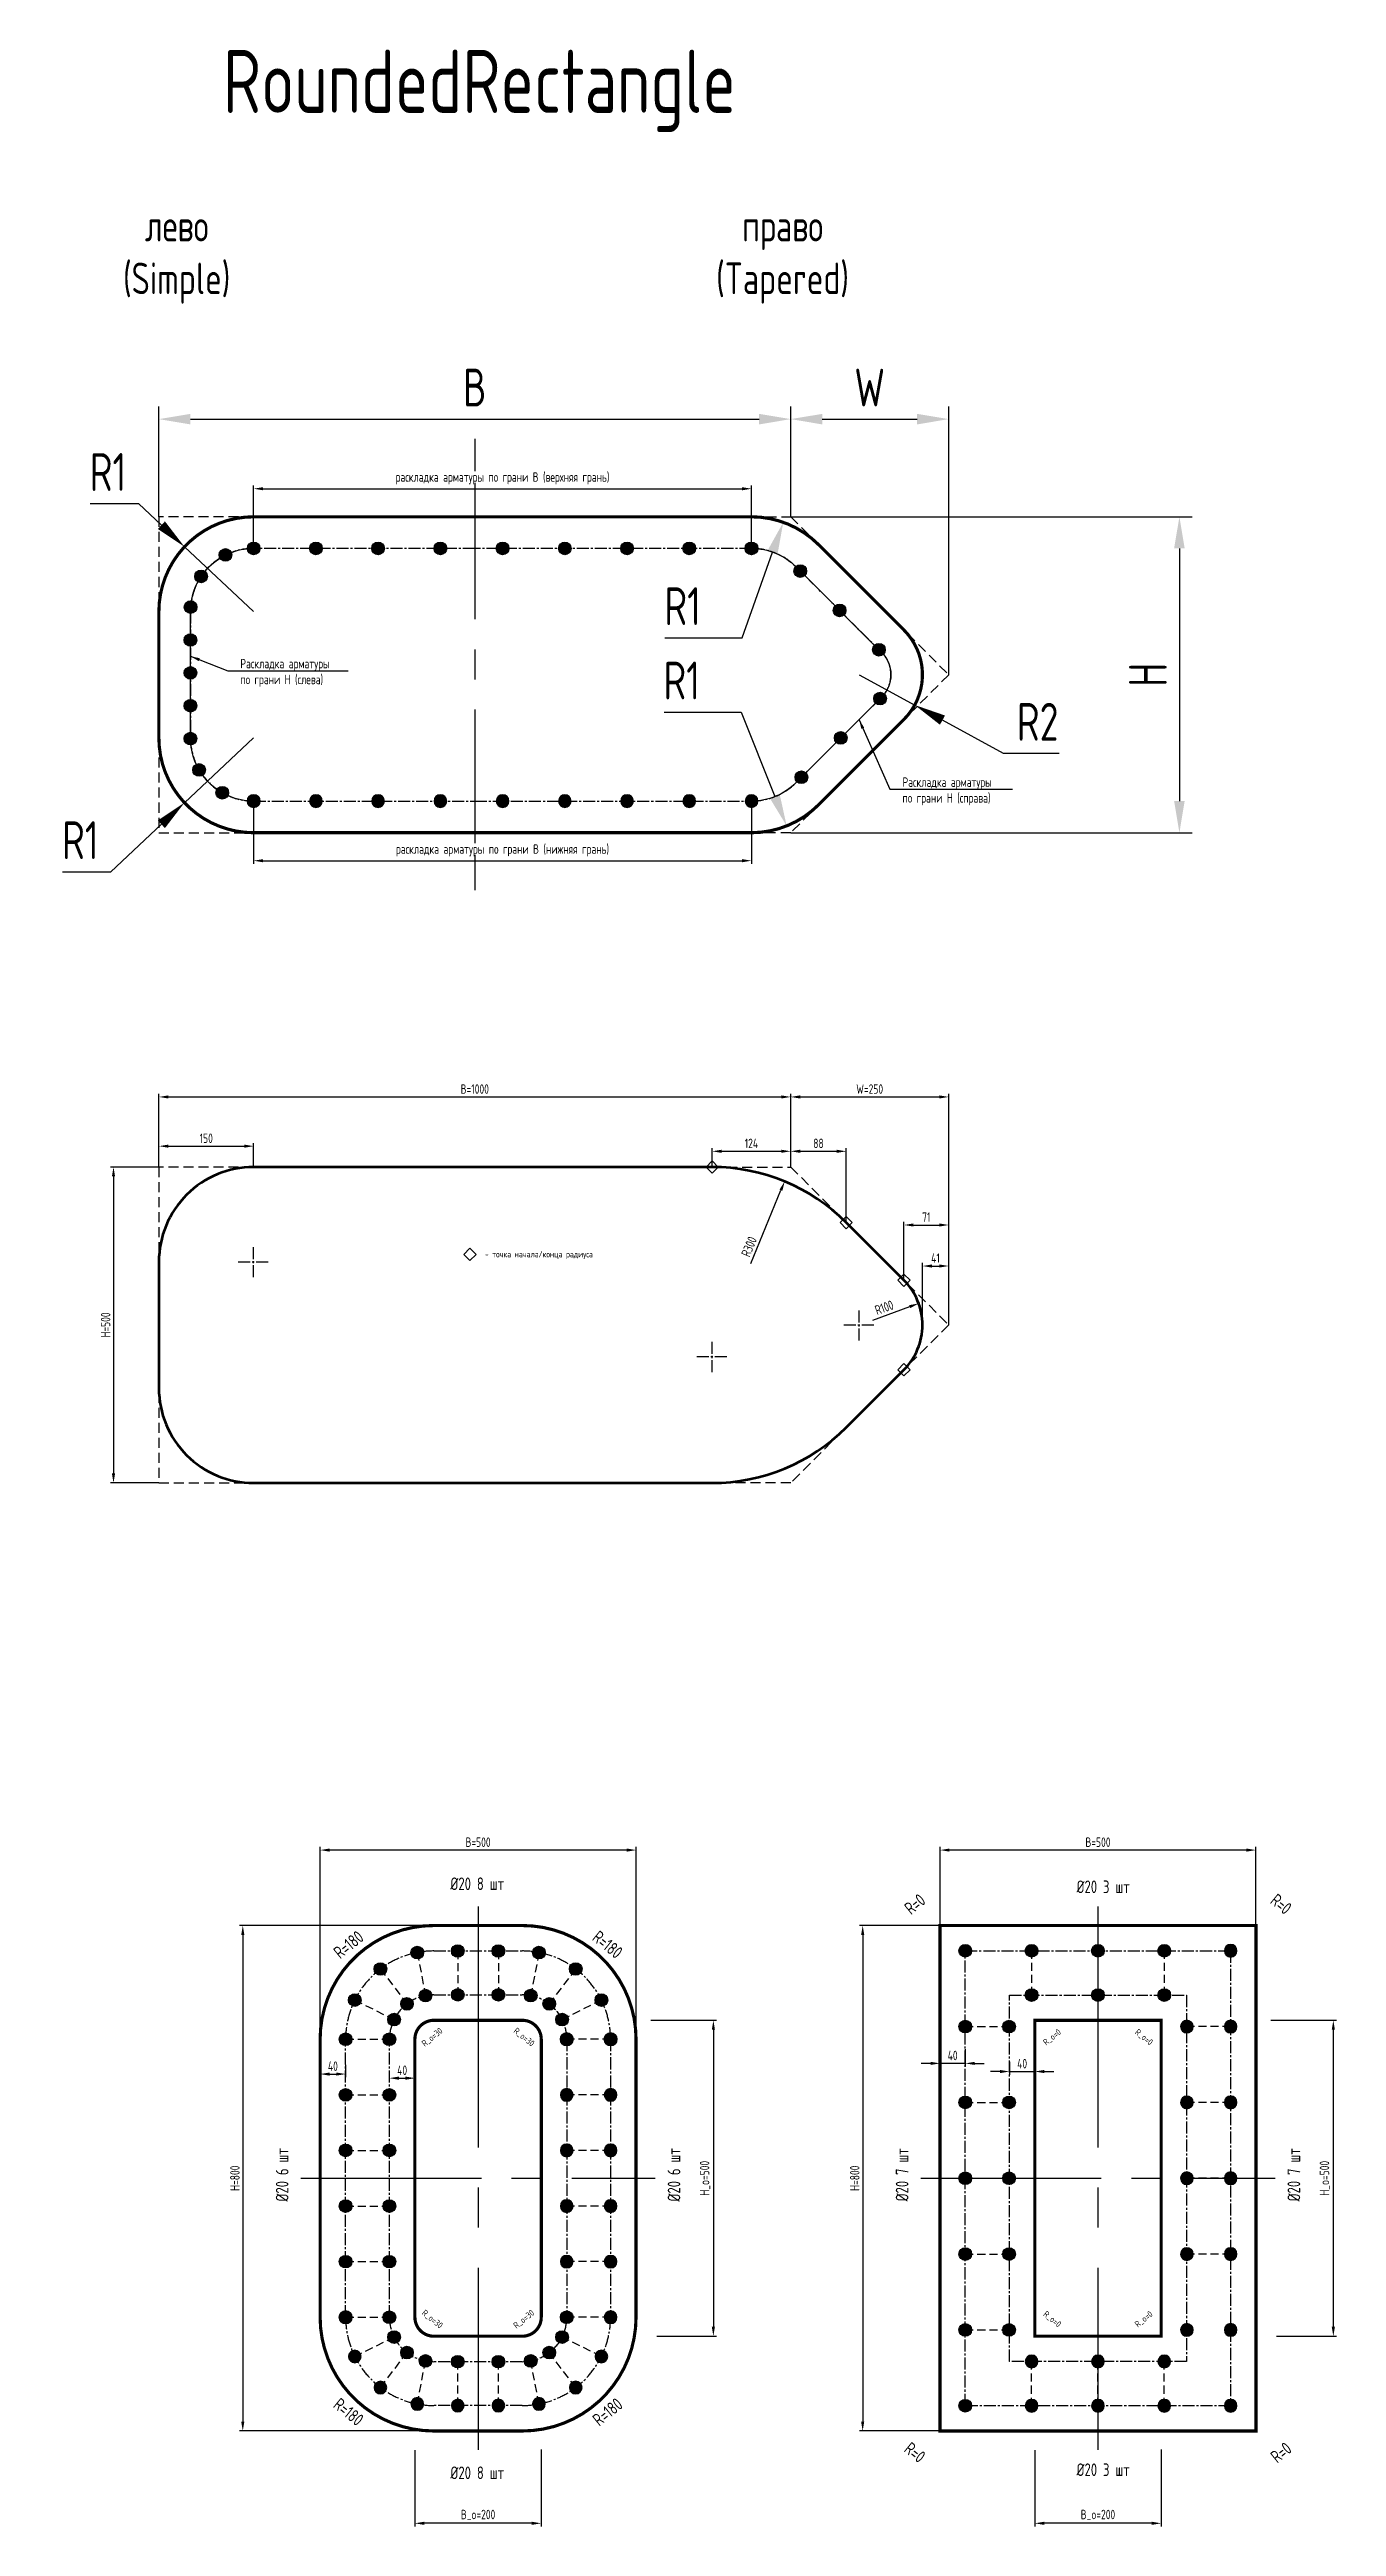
# Model space of a CAD drawing. Header units: millimetres. Extents: x -7983 to -1347, y -8072 to 1092.
# Drawn here: x -4617 to -2580, y -4919 to -998 of the extents above; entities that cross this region are included whole.
import ezdxf

# ---------------------------------------------------------------- set-up
doc = ezdxf.new("R2010")
doc.units = ezdxf.units.MM
doc.header["$PDMODE"] = 1
doc.header["$PDSIZE"] = 100
for name, pattern in [('CENTER2', [28.575, 19.05, -3.175, 3.175, -3.175]), ('HIDDEN', [9.525, 6.35, -3.175]), ('HIDDEN2', [4.7625, 3.175, -1.5875])]:
    doc.linetypes.add(name, pattern=pattern)
doc.layers.add('CONTUR', color=40, linetype='Continuous', lineweight=60)
for name, color, linetype in [('HATCH', 8, 'Continuous'), ('HIDDEN', 6, 'HIDDEN2'), ('OSI', 3, 'CENTER2'), ('SIZE', 142, 'Continuous')]:
    doc.layers.add(name, color=color, linetype=linetype)
doc.layers.add('NOTES', color=1, linetype='Continuous', plot=False)
doc.styles.add('RS', font='romans.shx', dxfattribs={"width": 0.7})
doc.dimstyles.new('LIN20', dxfattribs={"dimscale": 20, "dimtxt": 3, "dimasz": 2.5, "dimexe": 1, "dimexo": 0, "dimgap": 1, "dimtad": 1, "dimdec": 0, "dimrnd": 1, "dimzin": 9, "dimdsep": 46, "dimtxsty": 'RS', "dimcen": 2.5, "dimdle": 1, "dimclrd": 256, "dimclre": 256, "dimclrt": 7, "dimadec": 0, "dimazin": 2, "dimtfac": 0.7, "dimtdec": 0, "dimtmove": 0, "dimatfit": 3, "dimfxl": 1, "dimtolj": 1, "dimtzin": 12, "dimlwd": -1, "dimlwe": -1, "dimarcsym": 0})
doc.dimstyles.new('LIN20$4', dxfattribs={"dimscale": 20, "dimtxt": 3, "dimasz": 2.5, "dimexe": 1, "dimexo": 0, "dimgap": 1, "dimtad": 1, "dimtoh": 1, "dimdec": 0, "dimrnd": 1, "dimzin": 9, "dimdsep": 46, "dimtxsty": 'RS', "dimcen": 2.5, "dimdle": 1, "dimclrd": 256, "dimclre": 256, "dimclrt": 7, "dimadec": 0, "dimazin": 2, "dimtfac": 0.7, "dimtdec": 0, "dimtmove": 0, "dimatfit": 3, "dimfxl": 1, "dimtolj": 1, "dimtzin": 12, "dimlwd": -1, "dimlwe": -1, "dimarcsym": 0})
doc.dimstyles.new('LIN_5', dxfattribs={"dimscale": 5, "dimtxt": 3, "dimasz": 3, "dimexe": 1, "dimexo": 0, "dimgap": 1, "dimtad": 1, "dimdec": 0, "dimrnd": 1, "dimdsep": 46, "dimtxsty": 'RS', "dimcen": 1, "dimdle": 0.5, "dimclrd": 256, "dimclre": 256, "dimclrt": 7, "dimadec": 0, "dimazin": 2, "dimtfac": 2.5, "dimtdec": 0, "dimtmove": 0, "dimatfit": 3, "dimfxl": 1, "dimtolj": 1, "dimlwd": -1, "dimlwe": -1, "dimarcsym": 0})

msp = doc.modelspace()

# ---------------------------------------------------------------- texts
at = {"layer": 'SIZE', "color": 7, "insert": (-3936.4, -1063.7), "char_height": 100, "attachment_point": 5, "style": 'RS'}
msp.add_mtext('\\A1;RoundedRectangle', dxfattribs=at)
at = {"layer": 'SIZE', "color": 7, "style": 'RS'}
for s, insert, char_height, width, attachment_point in [('\\A1;лево\\P(Simple)', (-4415.6, -1326.3), 50, 692.944, 5), ('\\A1;право\\P(Tapered)', (-3456.7, -1326.3), 50, 1009.517, 5), ('Раскладка арматуры \\Pпо грани H (слева)', (-4314.9, -2006.8), 15, 276.5, 7), ('Раскладка арматуры \\Pпо грани H (справа)', (-3266.9, -2194.3), 15, 276.5, 7), ('\\A1;- точка начала/конца радиуса', (-3842.3, -2906.3), 10, 1009.517, 5)]:
    msp.add_mtext(s, dxfattribs=dict(at, insert=insert, char_height=char_height, width=width, attachment_point=attachment_point))
at = {"layer": 'SIZE', "color": 6, "char_height": 20, "attachment_point": 5, "style": 'RS'}
for s, insert in [('\\A1;%%C20 8 шт', (-3939.9, -3901.3)), ('\\A1;%%C20 3 шт', (-2949.3, -3906.1)), ('\\A1;%%C20 3 шт', (-2949.3, -4828.7)), ('\\A1;%%C20 8 шт', (-3939.9, -4833.6))]:
    msp.add_mtext(s, dxfattribs=dict(at, insert=insert))
at = {"layer": 'SIZE', "color": 7, "attachment_point": 5, "style": 'RS'}
for s, insert, char_height, rotation in [('\\A1;R=0', (-3247.2, -3933.5), 20, 39.033), ('\\A1;R=0', (-2667.7, -3933.5), 20, 320.967), ('\\A1;R=180', (-4143.6, -3997.6), 20, 39.033), ('\\A1;R=180', (-3733.6, -3997.6), 20, 320.967), ('\\A1;R_o=30', (-4011.1, -4144.3), 10, 39.033), ('\\A1;R_o=30', (-3866, -4144.3), 10, 320.967), ('\\A1;R_o=0', (-3030, -4144.3), 10, 39.033), ('\\A1;R_o=0', (-2884.9, -4144.3), 10, 320.967), ('\\A1;R_o=30', (-4011.1, -4590.6), 10, 320.967), ('\\A1;R_o=30', (-3866, -4590.6), 10, 39.033), ('\\A1;R_o=0', (-3030, -4590.6), 10, 320.967), ('\\A1;R_o=0', (-2884.9, -4590.6), 10, 39.033), ('\\A1;R=180', (-4143.6, -4737.2), 20, 320.967), ('\\A1;R=180', (-3733.6, -4737.2), 20, 39.033), ('\\A1;R=0', (-3247.2, -4801.4), 20, 320.967), ('\\A1;R=0', (-2667.7, -4801.4), 20, 39.033)]:
    msp.add_mtext(s, dxfattribs=dict(at, insert=insert, char_height=char_height, rotation=rotation))
at = {"layer": 'SIZE', "color": 6, "char_height": 20, "attachment_point": 5, "rotation": 90, "style": 'RS'}
for s, insert in [('\\A1;%%C20 6 шт', (-4248.7, -4362)), ('\\A1;%%C20 6 шт', (-3628.5, -4362)), ('\\A1;%%C20 7 шт', (-3267.5, -4362)), ('\\A1;%%C20 7 шт', (-2647.4, -4362))]:
    msp.add_mtext(s, dxfattribs=dict(at, insert=insert))

# ---------------------------------------------------------------- blocks, each defined once
blk = doc.blocks.new('*D175')
at = {"layer": 'Defpoints', "color": 0, "transparency": 16777216}
for p in [(-3193.8, -1583.2), (-3443.8, -1737.8), (-3193.8, -1987.8)]:
    blk.add_point(p, dxfattribs=at)
at = {"layer": 'SIZE', "transparency": 16777216}
for p, q in [((-3443.8, -1737.8), (-3443.8, -1563.2)), ((-3193.8, -1987.8), (-3193.8, -1563.2)), ((-3393.8, -1583.2), (-3243.8, -1583.2))]:
    blk.add_line(p, q, dxfattribs=at)
for points in [[(-3393.8, -1574.9), (-3393.8, -1591.6), (-3443.8, -1583.2)], [(-3243.8, -1574.9), (-3243.8, -1591.6), (-3193.8, -1583.2)]]:
    blk.add_solid(points, dxfattribs=at)
at = {"layer": 'SIZE', "color": 7, "transparency": 16777216, "insert": (-3318.8, -1533.2), "char_height": 60, "attachment_point": 5, "style": 'RS'}
blk.add_mtext('\\A1;W', dxfattribs=at)
blk = doc.blocks.new('*D177')
at = {"layer": 'Defpoints', "color": 0, "transparency": 16777216}
for p in [(-3443.8, -1737.8), (-3443.8, -2237.8), (-2828.6, -2237.8)]:
    blk.add_point(p, dxfattribs=at)
at = {"layer": 'SIZE', "transparency": 16777216}
for p, q in [((-3443.8, -1737.8), (-2808.6, -1737.8)), ((-2828.6, -1787.8), (-2828.6, -2187.8)), ((-3443.8, -2237.8), (-2808.6, -2237.8))]:
    blk.add_line(p, q, dxfattribs=at)
for points in [[(-2837, -1787.8), (-2820.3, -1787.8), (-2828.6, -1737.8)], [(-2837, -2187.8), (-2820.3, -2187.8), (-2828.6, -2237.8)]]:
    blk.add_solid(points, dxfattribs=at)
at = {"layer": 'SIZE', "color": 7, "transparency": 16777216, "insert": (-2878.6, -1987.8), "char_height": 60, "attachment_point": 5, "rotation": 90, "style": 'RS'}
blk.add_mtext('\\A1;H', dxfattribs=at)
blk = doc.blocks.new('*D176')
at = {"layer": 'Defpoints', "color": 0, "transparency": 16777216}
for p in [(-3443.8, -1583.2), (-4443.8, -1737.8), (-3443.8, -1737.8)]:
    blk.add_point(p, dxfattribs=at)
at = {"layer": 'SIZE', "transparency": 16777216}
for p, q in [((-4443.8, -1737.8), (-4443.8, -1563.2)), ((-3443.8, -1737.8), (-3443.8, -1563.2)), ((-4393.8, -1583.2), (-3493.8, -1583.2))]:
    blk.add_line(p, q, dxfattribs=at)
for points in [[(-4393.8, -1574.9), (-4393.8, -1591.6), (-4443.8, -1583.2)], [(-3493.8, -1574.9), (-3493.8, -1591.6), (-3443.8, -1583.2)]]:
    blk.add_solid(points, dxfattribs=at)
at = {"layer": 'SIZE', "color": 7, "transparency": 16777216, "insert": (-3943.8, -1533.2), "char_height": 60, "attachment_point": 5, "style": 'RS'}
blk.add_mtext('\\A1;B', dxfattribs=at)
blk = doc.blocks.new('*D178')
at = {"layer": 'Defpoints', "color": 0, "transparency": 16777216}
for p in [(-3455.6, -1746.5), (-3506, -1887.8)]:
    blk.add_point(p, dxfattribs=at)
at = {"layer": 'SIZE', "transparency": 16777216}
for p, q in [((-3520.8, -1929.2), (-3472.4, -1793.6)), ((-3642.8, -1929.2), (-3520.8, -1929.2))]:
    blk.add_line(p, q, dxfattribs=at)
blk.add_arc((-3506, -1887.8), 150, 62.7297, 90, dxfattribs=at)
blk.add_solid([(-3480.2, -1790.8), (-3464.5, -1796.4), (-3455.6, -1746.5)], dxfattribs=at)
at = {"layer": 'SIZE', "color": 7, "transparency": 16777216, "insert": (-3614.8, -1879.2), "char_height": 60, "attachment_point": 5, "style": 'RS'}
blk.add_mtext('\\A1;R1', dxfattribs=at)
blk = doc.blocks.new('*D179')
at = {"layer": 'Defpoints', "color": 0, "transparency": 16777216}
for p in [(-4403.3, -1785.2), (-4293.8, -1887.8)]:
    blk.add_point(p, dxfattribs=at)
at = {"layer": 'SIZE', "transparency": 16777216}
for p, q in [((-4552.3, -1716.9), (-4476.3, -1716.9)), ((-4476.3, -1716.9), (-4439.8, -1751.1)), ((-4293.8, -1887.8), (-4403.3, -1785.2))]:
    blk.add_line(p, q, dxfattribs=at)
blk.add_solid([(-4434.2, -1745), (-4445.5, -1757.1), (-4403.3, -1785.2)], dxfattribs=at)
at = {"layer": 'SIZE', "color": 7, "transparency": 16777216, "insert": (-4524.3, -1666.9), "char_height": 60, "attachment_point": 5, "style": 'RS'}
blk.add_mtext('\\A1;R1', dxfattribs=at)
blk = doc.blocks.new('*D180')
at = {"layer": 'Defpoints', "color": 0, "transparency": 16777216}
for p in [(-4293.8, -2087.8), (-4403.3, -2190.3)]:
    blk.add_point(p, dxfattribs=at)
at = {"layer": 'SIZE', "transparency": 16777216}
for p, q in [((-4293.8, -2087.8), (-4403.3, -2190.3)), ((-4520.1, -2299.6), (-4439.8, -2224.4)), ((-4596.1, -2299.6), (-4520.1, -2299.6))]:
    blk.add_line(p, q, dxfattribs=at)
blk.add_arc((-4293.8, -2087.8), 150, 180, 230.7519, dxfattribs=at)
blk.add_solid([(-4445.5, -2218.4), (-4434.2, -2230.5), (-4403.3, -2190.3)], dxfattribs=at)
at = {"layer": 'SIZE', "color": 7, "transparency": 16777216, "insert": (-4568.1, -2249.6), "char_height": 60, "attachment_point": 5, "style": 'RS'}
blk.add_mtext('\\A1;R1', dxfattribs=at)
blk = doc.blocks.new('*D181')
at = {"layer": 'Defpoints', "color": 0, "transparency": 16777216}
for p in [(-3506, -2087.8), (-3450.2, -2227)]:
    blk.add_point(p, dxfattribs=at)
at = {"layer": 'SIZE', "transparency": 16777216}
for p, q in [((-3644.3, -2046.9), (-3522.3, -2046.9)), ((-3522.3, -2046.9), (-3468.8, -2180.6))]:
    blk.add_line(p, q, dxfattribs=at)
blk.add_solid([(-3461.1, -2177.5), (-3476.5, -2183.7), (-3450.2, -2227)], dxfattribs=at)
at = {"layer": 'SIZE', "color": 7, "transparency": 16777216, "insert": (-3616.3, -1996.9), "char_height": 60, "attachment_point": 5, "style": 'RS'}
blk.add_mtext('\\A1;R1', dxfattribs=at)
blk = doc.blocks.new('*D182')
at = {"layer": 'Defpoints', "color": 0, "transparency": 16777216}
for p in [(-3335.3, -1987.8), (-3247.5, -2035.7)]:
    blk.add_point(p, dxfattribs=at)
at = {"layer": 'SIZE', "transparency": 16777216}
for p, q in [((-3335.3, -1987.8), (-3247.5, -2035.7)), ((-3107, -2112.3), (-3203.6, -2059.6)), ((-3019, -2112.3), (-3107, -2112.3))]:
    blk.add_line(p, q, dxfattribs=at)
blk.add_solid([(-3199.6, -2052.3), (-3207.6, -2066.9), (-3247.5, -2035.7)], dxfattribs=at)
at = {"layer": 'SIZE', "color": 7, "transparency": 16777216, "insert": (-3053, -2062.3), "char_height": 60, "attachment_point": 5, "style": 'RS'}
blk.add_mtext('\\A1;R2', dxfattribs=at)
blk = doc.blocks.new('*U183')
at = {"layer": 'HATCH'}
h = blk.add_hatch(color=256, dxfattribs=at)
h.dxf.hatch_style = 1
edge = h.paths.add_edge_path()
edge.add_arc((0, 0), 10, 0, 360)
at = {"layer": 'SIZE'}
blk.add_circle((0, 0), 10, dxfattribs=at)
blk = doc.blocks.new('*U184')
at = {"layer": 'SIZE', "color": 0, "linetype": 'ByBlock', "lineweight": -2, "transparency": 16777216}
for p in [(0, 0), (98.5, 0), (197, 0), (295.5, 0), (394, 0), (492.5, 0), (591, 0), (689.5, 0), (788, 0)]:
    blk.add_blockref('*U183', p, dxfattribs=at)
blk = doc.blocks.new('*U185')
at = {"layer": 'HATCH'}
h = blk.add_hatch(color=256, dxfattribs=at)
h.dxf.hatch_style = 1
edge = h.paths.add_edge_path()
edge.add_arc((0, 0), 10, 0, 360)
at = {"layer": 'SIZE'}
blk.add_circle((0, 0), 10, dxfattribs=at)
blk = doc.blocks.new('*U186')
at = {"layer": 'SIZE', "color": 0, "linetype": 'ByBlock', "lineweight": -2, "transparency": 16777216}
for p, rotation in [((-4338.4, -1798.2), 26.4473109049402), ((-4377, -1832.2), 56.24111625174305), ((-4393.6, -1880.8), 86.03492159854584), ((-4393.8, -1932.8), 90.00000000000064), ((-4393.8, -1984.8), 90.00000000000064), ((-4393.8, -2036.8), 90.00000000000064), ((-4393.8, -2088.8), 90.61858395959159), ((-4380.1, -2138.4), 120.4123893063944), ((-4343.5, -2174.5), 150.2061946531972), ((-4293.8, -2187.8), 180)]:
    blk.add_blockref('*U185', p, dxfattribs=dict(at, rotation=rotation))
blk = doc.blocks.new('*U187')
at = {"layer": 'HATCH'}
h = blk.add_hatch(color=256, dxfattribs=at)
h.dxf.hatch_style = 1
edge = h.paths.add_edge_path()
edge.add_arc((0, 0), 10, 0, 360)
at = {"layer": 'SIZE'}
blk.add_circle((0, 0), 10, dxfattribs=at)
blk = doc.blocks.new('*U188')
at = {"layer": 'SIZE', "color": 0, "linetype": 'ByBlock', "lineweight": -2, "transparency": 16777216}
for p in [(0, 0), (98.5, 0), (197, 0), (295.5, 0), (394, 0), (492.5, 0), (591, 0), (689.5, 0), (788, 0)]:
    blk.add_blockref('*U187', p, dxfattribs=at)
blk = doc.blocks.new('*U189')
at = {"layer": 'HATCH'}
h = blk.add_hatch(color=256, dxfattribs=at)
h.dxf.hatch_style = 1
edge = h.paths.add_edge_path()
edge.add_arc((0, 0), 10, 0, 360)
at = {"layer": 'SIZE'}
blk.add_circle((0, 0), 10, dxfattribs=at)
blk = doc.blocks.new('*U190')
at = {"layer": 'SIZE', "color": 0, "linetype": 'ByBlock', "lineweight": -2, "transparency": 16777216}
blk.add_blockref('*U189', (-3506, -1787.8), dxfattribs=at)
for p, rotation in [((-3428.6, -1823.7), 315.0000000000001), ((-3366.4, -1886), 315.0000000000001), ((-3304.1, -1948.2), 315.0000000000001), ((-3302.4, -2025.6), 225.0000000000001), ((-3364.6, -2087.8), 225.0000000000001), ((-3426.8, -2150), 225.0000000000001)]:
    blk.add_blockref('*U189', p, dxfattribs=dict(at, rotation=rotation))
blk = doc.blocks.new('*D191')
at = {"layer": 'Defpoints', "color": 0, "transparency": 16777216}
for p in [(-3506, -1693.4), (-4293.8, -1787.8), (-3506, -1787.8)]:
    blk.add_point(p, dxfattribs=at)
at = {"layer": 'SIZE', "transparency": 16777216}
for p, q in [((-4293.8, -1787.8), (-4293.8, -1688.4)), ((-4278.8, -1693.4), (-3521, -1693.4)), ((-3506, -1787.8), (-3506, -1688.4))]:
    blk.add_line(p, q, dxfattribs=at)
for points in [[(-4278.8, -1690.9), (-4278.8, -1695.9), (-4293.8, -1693.4)], [(-3521, -1690.9), (-3521, -1695.9), (-3506, -1693.4)]]:
    blk.add_solid(points, dxfattribs=at)
at = {"layer": 'SIZE', "color": 7, "transparency": 16777216, "insert": (-3899.9, -1676.9), "char_height": 15, "width": 487.871, "attachment_point": 5, "style": 'RS', "bg_fill": 3, "box_fill_scale": 1.1, "bg_fill_color": 256, "bg_fill_true_color": 13158600, "bg_fill_transparency": 0}
blk.add_mtext('\\A1;раскладка арматуры по грани B (верхняя грань)', dxfattribs=at)
blk = doc.blocks.new('*D192')
at = {"layer": 'Defpoints', "color": 0, "transparency": 16777216}
for p in [(-4293.8, -2187.8), (-3506, -2187.8), (-3506, -2282.1)]:
    blk.add_point(p, dxfattribs=at)
at = {"layer": 'SIZE', "transparency": 16777216}
for p, q in [((-4293.8, -2187.8), (-4293.8, -2287.1)), ((-3506, -2187.8), (-3506, -2287.1)), ((-4278.8, -2282.1), (-3521, -2282.1))]:
    blk.add_line(p, q, dxfattribs=at)
for points in [[(-4278.8, -2279.6), (-4278.8, -2284.6), (-4293.8, -2282.1)], [(-3521, -2279.6), (-3521, -2284.6), (-3506, -2282.1)]]:
    blk.add_solid(points, dxfattribs=at)
at = {"layer": 'SIZE', "color": 7, "transparency": 16777216, "insert": (-3899.9, -2265.7), "char_height": 15, "width": 603.073, "attachment_point": 5, "style": 'RS', "bg_fill": 3, "box_fill_scale": 1.1, "bg_fill_color": 256, "bg_fill_true_color": 13158600, "bg_fill_transparency": 0}
blk.add_mtext('\\A1;раскладка арматуры по грани B (нижняя грань)', dxfattribs=at)
blk = doc.blocks.new('*D193')
at = {"layer": 'Defpoints', "color": 0, "transparency": 16777216}
for p in [(-3443.8, -2656), (-4443.8, -2766.9), (-3443.8, -2766.9)]:
    blk.add_point(p, dxfattribs=at)
at = {"layer": 'SIZE', "transparency": 16777216}
for p, q in [((-4443.8, -2766.9), (-4443.8, -2651)), ((-4428.8, -2656), (-3458.8, -2656)), ((-3443.8, -2766.9), (-3443.8, -2651))]:
    blk.add_line(p, q, dxfattribs=at)
for points in [[(-4428.8, -2653.5), (-4428.8, -2658.5), (-4443.8, -2656)], [(-3458.8, -2653.5), (-3458.8, -2658.5), (-3443.8, -2656)]]:
    blk.add_solid(points, dxfattribs=at)
at = {"layer": 'SIZE', "color": 7, "transparency": 16777216, "insert": (-3943.8, -2643.5), "char_height": 15, "attachment_point": 5, "style": 'RS'}
blk.add_mtext('\\A1;B=1000', dxfattribs=at)
blk = doc.blocks.new('*D194')
at = {"layer": 'Defpoints', "color": 0, "transparency": 16777216}
for p in [(-3453.4, -2789.7), (-3568.1, -3066.9)]:
    blk.add_point(p, dxfattribs=at)
at = {"layer": 'SIZE', "transparency": 16777216}
blk.add_line((-3507.1, -2919.5), (-3459.2, -2803.6), dxfattribs=at)
blk.add_solid([(-3461.5, -2802.6), (-3456.9, -2804.5), (-3453.4, -2789.7)], dxfattribs=at)
at = {"layer": 'SIZE', "color": 7, "transparency": 16777216, "insert": (-3509.7, -2893), "char_height": 15, "attachment_point": 5, "rotation": 67.5269, "style": 'RS'}
blk.add_mtext('\\A1;R300', dxfattribs=at)
blk = doc.blocks.new('*D195')
at = {"layer": 'Defpoints', "color": 0, "transparency": 16777216}
for p in [(-3443.8, -2742), (-3568.1, -2766.9), (-3443.8, -2766.9)]:
    blk.add_point(p, dxfattribs=at)
at = {"layer": 'SIZE', "transparency": 16777216}
for p, q in [((-3568.1, -2766.9), (-3568.1, -2737)), ((-3553.1, -2742), (-3458.8, -2742)), ((-3443.8, -2766.9), (-3443.8, -2737))]:
    blk.add_line(p, q, dxfattribs=at)
for points in [[(-3553.1, -2739.5), (-3553.1, -2744.5), (-3568.1, -2742)], [(-3458.8, -2739.5), (-3458.8, -2744.5), (-3443.8, -2742)]]:
    blk.add_solid(points, dxfattribs=at)
at = {"layer": 'SIZE', "color": 7, "transparency": 16777216, "insert": (-3506, -2729.5), "char_height": 15, "attachment_point": 5, "style": 'RS'}
blk.add_mtext('\\A1;124', dxfattribs=at)
blk = doc.blocks.new('*D196')
at = {"layer": 'Defpoints', "color": 0, "transparency": 16777216}
for p in [(-4443.8, -2766.9), (-4515.6, -3266.9), (-4443.8, -3266.9)]:
    blk.add_point(p, dxfattribs=at)
at = {"layer": 'SIZE', "transparency": 16777216}
for p, q in [((-4443.8, -2766.9), (-4520.6, -2766.9)), ((-4515.6, -2781.9), (-4515.6, -3251.9)), ((-4443.8, -3266.9), (-4520.6, -3266.9))]:
    blk.add_line(p, q, dxfattribs=at)
for points in [[(-4518.1, -2781.9), (-4513.1, -2781.9), (-4515.6, -2766.9)], [(-4518.1, -3251.9), (-4513.1, -3251.9), (-4515.6, -3266.9)]]:
    blk.add_solid(points, dxfattribs=at)
at = {"layer": 'SIZE', "color": 7, "transparency": 16777216, "insert": (-4528.1, -3016.9), "char_height": 15, "attachment_point": 5, "rotation": 90, "style": 'RS'}
blk.add_mtext('\\A1;H=500', dxfattribs=at)
blk = doc.blocks.new('*D197')
at = {"layer": 'Defpoints', "color": 0, "transparency": 16777216}
for p in [(-3193.8, -2656), (-3443.8, -2766.9), (-3193.8, -3016.9)]:
    blk.add_point(p, dxfattribs=at)
at = {"layer": 'SIZE', "transparency": 16777216}
for p, q in [((-3443.8, -2766.9), (-3443.8, -2651)), ((-3428.8, -2656), (-3208.8, -2656)), ((-3193.8, -3016.9), (-3193.8, -2651))]:
    blk.add_line(p, q, dxfattribs=at)
for points in [[(-3428.8, -2653.5), (-3428.8, -2658.5), (-3443.8, -2656)], [(-3208.8, -2653.5), (-3208.8, -2658.5), (-3193.8, -2656)]]:
    blk.add_solid(points, dxfattribs=at)
at = {"layer": 'SIZE', "color": 7, "transparency": 16777216, "insert": (-3318.8, -2643.5), "char_height": 15, "attachment_point": 5, "style": 'RS'}
blk.add_mtext('\\A1;W=250', dxfattribs=at)
blk = doc.blocks.new('*D198')
at = {"layer": 'Defpoints', "color": 0, "transparency": 16777216}
for p in [(-3193.8, -2923.6), (-3235.3, -3016.9), (-3193.8, -3016.9)]:
    blk.add_point(p, dxfattribs=at)
at = {"layer": 'SIZE', "transparency": 16777216}
for p, q in [((-3235.3, -3016.9), (-3235.3, -2918.6)), ((-3220.3, -2923.6), (-3208.8, -2923.6)), ((-3193.8, -3016.9), (-3193.8, -2918.6))]:
    blk.add_line(p, q, dxfattribs=at)
for points in [[(-3220.3, -2921.1), (-3220.3, -2926.1), (-3235.3, -2923.6)], [(-3208.8, -2921.1), (-3208.8, -2926.1), (-3193.8, -2923.6)]]:
    blk.add_solid(points, dxfattribs=at)
at = {"layer": 'SIZE', "color": 7, "transparency": 16777216, "insert": (-3214.6, -2911.1), "char_height": 15, "attachment_point": 5, "style": 'RS'}
blk.add_mtext('\\A1;41', dxfattribs=at)
blk = doc.blocks.new('*D199')
at = {"layer": 'Defpoints', "color": 0, "transparency": 16777216}
for p in [(-3335.3, -3016.9), (-3241.3, -2982.8)]:
    blk.add_point(p, dxfattribs=at)
at = {"layer": 'SIZE', "transparency": 16777216}
blk.add_line((-3313.6, -3009.1), (-3255.4, -2987.9), dxfattribs=at)
blk.add_solid([(-3256.2, -2985.6), (-3254.5, -2990.3), (-3241.3, -2982.8)], dxfattribs=at)
at = {"layer": 'SIZE', "color": 7, "transparency": 16777216, "insert": (-3295.8, -2989.3), "char_height": 15, "attachment_point": 5, "rotation": 19.9734, "style": 'RS'}
blk.add_mtext('\\A1;R100', dxfattribs=at)
blk = doc.blocks.new('*D200')
at = {"layer": 'Defpoints', "color": 0, "transparency": 16777216}
for p in [(-3356, -2742), (-3443.8, -2766.9), (-3356, -2854.8)]:
    blk.add_point(p, dxfattribs=at)
at = {"layer": 'SIZE', "transparency": 16777216}
for p, q in [((-3443.8, -2766.9), (-3443.8, -2737)), ((-3428.8, -2742), (-3371, -2742)), ((-3356, -2854.8), (-3356, -2737))]:
    blk.add_line(p, q, dxfattribs=at)
for points in [[(-3428.8, -2739.5), (-3428.8, -2744.5), (-3443.8, -2742)], [(-3371, -2739.5), (-3371, -2744.5), (-3356, -2742)]]:
    blk.add_solid(points, dxfattribs=at)
at = {"layer": 'SIZE', "color": 7, "transparency": 16777216, "insert": (-3399.9, -2729.5), "char_height": 15, "attachment_point": 5, "style": 'RS'}
blk.add_mtext('\\A1;88', dxfattribs=at)
blk = doc.blocks.new('*D201')
at = {"layer": 'Defpoints', "color": 0, "transparency": 16777216}
for p in [(-3193.8, -2858.7), (-3264.6, -2946.2), (-3193.8, -3016.9)]:
    blk.add_point(p, dxfattribs=at)
at = {"layer": 'SIZE', "transparency": 16777216}
for p, q in [((-3264.6, -2946.2), (-3264.6, -2853.7)), ((-3249.6, -2858.7), (-3208.8, -2858.7)), ((-3193.8, -3016.9), (-3193.8, -2853.7))]:
    blk.add_line(p, q, dxfattribs=at)
for points in [[(-3249.6, -2856.2), (-3249.6, -2861.2), (-3264.6, -2858.7)], [(-3208.8, -2856.2), (-3208.8, -2861.2), (-3193.8, -2858.7)]]:
    blk.add_solid(points, dxfattribs=at)
at = {"layer": 'SIZE', "color": 7, "transparency": 16777216, "insert": (-3229.2, -2846.2), "char_height": 15, "attachment_point": 5, "style": 'RS'}
blk.add_mtext('\\A1;71', dxfattribs=at)
blk = doc.blocks.new('*D202')
at = {"layer": 'Defpoints', "color": 0, "transparency": 16777216}
for p in [(-4293.8, -2733.9), (-4443.8, -2766.9), (-4293.8, -2766.9)]:
    blk.add_point(p, dxfattribs=at)
at = {"layer": 'SIZE', "transparency": 16777216}
for p, q in [((-4443.8, -2766.9), (-4443.8, -2728.9)), ((-4428.8, -2733.9), (-4308.8, -2733.9)), ((-4293.8, -2766.9), (-4293.8, -2728.9))]:
    blk.add_line(p, q, dxfattribs=at)
for points in [[(-4428.8, -2731.4), (-4428.8, -2736.4), (-4443.8, -2733.9)], [(-4308.8, -2731.4), (-4308.8, -2736.4), (-4293.8, -2733.9)]]:
    blk.add_solid(points, dxfattribs=at)
at = {"layer": 'SIZE', "color": 7, "transparency": 16777216, "insert": (-4368.8, -2721.4), "char_height": 15, "attachment_point": 5, "style": 'RS'}
blk.add_mtext('\\A1;150', dxfattribs=at)
blk = doc.blocks.new('*D203')
at = {"layer": 'Defpoints', "color": 0, "transparency": 16777216}
for p in [(-4188.6, -3848), (-4188.6, -4367.4), (-3688.6, -4367.4)]:
    blk.add_point(p, dxfattribs=at)
at = {"layer": 'SIZE', "transparency": 16777216}
for p, q in [((-4188.6, -4367.4), (-4188.6, -3843)), ((-3703.6, -3848), (-4173.6, -3848)), ((-3688.6, -4367.4), (-3688.6, -3843))]:
    blk.add_line(p, q, dxfattribs=at)
for points in [[(-4173.6, -3845.5), (-4173.6, -3850.5), (-4188.6, -3848)], [(-3703.6, -3845.5), (-3703.6, -3850.5), (-3688.6, -3848)]]:
    blk.add_solid(points, dxfattribs=at)
at = {"layer": 'SIZE', "color": 7, "transparency": 16777216, "insert": (-3938.6, -3835.5), "char_height": 15, "attachment_point": 5, "style": 'RS'}
blk.add_mtext('\\A1;B=500', dxfattribs=at)
blk = doc.blocks.new('*D204')
at = {"layer": 'Defpoints', "color": 0, "transparency": 16777216}
for p in [(-3938.6, -3967.4), (-4311, -4767.4), (-3938.6, -4767.4)]:
    blk.add_point(p, dxfattribs=at)
at = {"layer": 'SIZE', "transparency": 16777216}
for p, q in [((-3938.6, -3967.4), (-4316, -3967.4)), ((-4311, -3982.4), (-4311, -4752.4)), ((-3938.6, -4767.4), (-4316, -4767.4))]:
    blk.add_line(p, q, dxfattribs=at)
for points in [[(-4313.5, -3982.4), (-4308.5, -3982.4), (-4311, -3967.4)], [(-4313.5, -4752.4), (-4308.5, -4752.4), (-4311, -4767.4)]]:
    blk.add_solid(points, dxfattribs=at)
at = {"layer": 'SIZE', "color": 7, "transparency": 16777216, "insert": (-4323.5, -4367.4), "char_height": 15, "attachment_point": 5, "rotation": 90, "style": 'RS'}
blk.add_mtext('\\A1;H=800', dxfattribs=at)
blk = doc.blocks.new('*D205')
at = {"layer": 'Defpoints', "color": 0, "transparency": 16777216}
for p in [(-4038.6, -4797.9), (-3838.6, -4796.7), (-4038.6, -4913.5)]:
    blk.add_point(p, dxfattribs=at)
at = {"layer": 'SIZE', "transparency": 16777216}
for p, q in [((-4038.6, -4797.9), (-4038.6, -4918.5)), ((-3838.6, -4796.7), (-3838.6, -4918.5)), ((-3853.6, -4913.5), (-4023.6, -4913.5))]:
    blk.add_line(p, q, dxfattribs=at)
for points in [[(-4023.6, -4911), (-4023.6, -4916), (-4038.6, -4913.5)], [(-3853.6, -4911), (-3853.6, -4916), (-3838.6, -4913.5)]]:
    blk.add_solid(points, dxfattribs=at)
at = {"layer": 'SIZE', "color": 7, "transparency": 16777216, "insert": (-3938.6, -4900.3), "char_height": 15, "attachment_point": 5, "style": 'RS'}
blk.add_mtext('\\A1;B_o=200', dxfattribs=at)
blk = doc.blocks.new('*D206')
at = {"layer": 'Defpoints', "color": 0, "transparency": 16777216}
for p in [(-3665.2, -4117.4), (-3655.8, -4617.4), (-3566.2, -4617.4)]:
    blk.add_point(p, dxfattribs=at)
at = {"layer": 'SIZE', "transparency": 16777216}
for p, q in [((-3665.2, -4117.4), (-3561.2, -4117.4)), ((-3566.2, -4132.4), (-3566.2, -4602.4)), ((-3655.8, -4617.4), (-3561.2, -4617.4))]:
    blk.add_line(p, q, dxfattribs=at)
for points in [[(-3568.7, -4132.4), (-3563.7, -4132.4), (-3566.2, -4117.4)], [(-3568.7, -4602.4), (-3563.7, -4602.4), (-3566.2, -4617.4)]]:
    blk.add_solid(points, dxfattribs=at)
at = {"layer": 'SIZE', "color": 7, "transparency": 16777216, "insert": (-3579.4, -4367.4), "char_height": 15, "attachment_point": 5, "rotation": 90, "style": 'RS'}
blk.add_mtext('\\A1;H_o=500', dxfattribs=at)
blk = doc.blocks.new('*U207')
at = {"layer": 'HATCH'}
h = blk.add_hatch(color=256, dxfattribs=at)
h.dxf.hatch_style = 1
edge = h.paths.add_edge_path()
edge.add_arc((0, 0), 10, -90, 270, ccw=False)
at = {"layer": 'SIZE'}
blk.add_circle((0, 0), 10, dxfattribs=at)
blk = doc.blocks.new('*U208')
at = {"layer": 'SIZE', "color": 0, "linetype": 'ByBlock', "lineweight": -2, "transparency": 16777216}
for p, rotation in [((-4034.9, -7067.5), 10.85484187475208), ((-3842.3, -7067.5), 349.1451581252482), ((-4093.1, -7093.5), 37.23656124983486), ((-3784.1, -7093.5), 322.7634387501654), ((-4133.7, -7142.6), 63.61828062491762), ((-3743.5, -7142.6), 296.3817193750826), ((-4148.2, -7204.7), 90.00000000000037), ((-3728.9, -7204.7), 269.9999999999997)]:
    blk.add_blockref('*U207', p, dxfattribs=dict(at, rotation=rotation))
for p in [(-3970.7, -7065), (-3906.4, -7065)]:
    blk.add_blockref('*U207', p, dxfattribs=at)
blk = doc.blocks.new('*U209')
at = {"layer": 'HATCH'}
h = blk.add_hatch(color=256, dxfattribs=at)
h.dxf.hatch_style = 1
edge = h.paths.add_edge_path()
edge.add_arc((0, 0), 10, 0, 360)
at = {"layer": 'SIZE'}
blk.add_circle((0, 0), 10, dxfattribs=at)
blk = doc.blocks.new('*U210')
at = {"layer": 'SIZE', "color": 0, "linetype": 'ByBlock', "lineweight": -2, "transparency": 16777216}
for p in [(0, 0), (105, 0), (210, 0)]:
    blk.add_blockref('*U209', p, dxfattribs=at)
blk = doc.blocks.new('*U211')
at = {"layer": 'HATCH'}
h = blk.add_hatch(color=256, dxfattribs=at)
h.dxf.hatch_style = 1
edge = h.paths.add_edge_path()
edge.add_arc((0, 0), 10, 0, 360)
at = {"layer": 'SIZE'}
blk.add_circle((0, 0), 10, dxfattribs=at)
blk = doc.blocks.new('*U212')
at = {"layer": 'SIZE', "color": 0, "linetype": 'ByBlock', "lineweight": -2, "transparency": 16777216}
for p in [(0, 0), (105, 0), (210, 0)]:
    blk.add_blockref('*U211', p, dxfattribs=at)
blk = doc.blocks.new('*U213')
at = {"layer": 'HATCH'}
h = blk.add_hatch(color=256, dxfattribs=at)
h.dxf.hatch_style = 1
edge = h.paths.add_edge_path()
edge.add_arc((0, 0), 10, 0, 360)
at = {"layer": 'SIZE'}
blk.add_circle((0, 0), 10, dxfattribs=at)
blk = doc.blocks.new('*U214')
at = {"layer": 'SIZE', "color": 0, "linetype": 'ByBlock', "lineweight": -2, "transparency": 16777216}
for p in [(0, 0), (120, 0), (240, 0), (360, 0), (480, 0), (600, 0), (720, 0)]:
    blk.add_blockref('*U213', p, dxfattribs=at)
blk = doc.blocks.new('*U215')
at = {"layer": 'HATCH'}
h = blk.add_hatch(color=256, dxfattribs=at)
h.dxf.hatch_style = 1
edge = h.paths.add_edge_path()
edge.add_arc((0, 0), 10, 0, 360)
at = {"layer": 'SIZE'}
blk.add_circle((0, 0), 10, dxfattribs=at)
blk = doc.blocks.new('*U216')
at = {"layer": 'SIZE', "color": 0, "linetype": 'ByBlock', "lineweight": -2, "transparency": 16777216}
for p in [(0, 0), (120, 0), (240, 0), (360, 0), (480, 0)]:
    blk.add_blockref('*U215', p, dxfattribs=at)
blk = doc.blocks.new('*U217')
at = {"layer": 'HATCH'}
h = blk.add_hatch(color=256, dxfattribs=at)
h.dxf.hatch_style = 1
edge = h.paths.add_edge_path()
edge.add_arc((0, 0), 10, 0, 360)
at = {"layer": 'SIZE'}
blk.add_circle((0, 0), 10, dxfattribs=at)
blk = doc.blocks.new('*U218')
at = {"layer": 'SIZE', "color": 0, "linetype": 'ByBlock', "lineweight": -2, "transparency": 16777216}
for p in [(0, 0), (105, 0), (210, 0)]:
    blk.add_blockref('*U217', p, dxfattribs=at)
blk = doc.blocks.new('*U219')
at = {"layer": 'HATCH'}
h = blk.add_hatch(color=256, dxfattribs=at)
h.dxf.hatch_style = 1
edge = h.paths.add_edge_path()
edge.add_arc((0, 0), 10, 0, 360)
at = {"layer": 'SIZE'}
blk.add_circle((0, 0), 10, dxfattribs=at)
blk = doc.blocks.new('*U220')
at = {"layer": 'SIZE', "color": 0, "linetype": 'ByBlock', "lineweight": -2, "transparency": 16777216}
for p in [(0, 0), (105, 0), (210, 0)]:
    blk.add_blockref('*U219', p, dxfattribs=at)
blk = doc.blocks.new('*U223')
at = {"layer": 'HATCH'}
h = blk.add_hatch(color=256, dxfattribs=at)
h.dxf.hatch_style = 1
edge = h.paths.add_edge_path()
edge.add_arc((0, 0), 10, 0, 360)
at = {"layer": 'SIZE'}
blk.add_circle((0, 0), 10, dxfattribs=at)
blk = doc.blocks.new('*U224')
at = {"layer": 'SIZE', "color": 0, "linetype": 'ByBlock', "lineweight": -2, "transparency": 16777216}
for p in [(0, 0), (120, 0), (240, 0), (360, 0), (480, 0), (600, 0), (720, 0)]:
    blk.add_blockref('*U223', p, dxfattribs=at)
blk = doc.blocks.new('*U221')
at = {"layer": 'HATCH'}
h = blk.add_hatch(color=256, dxfattribs=at)
h.dxf.hatch_style = 1
edge = h.paths.add_edge_path()
edge.add_arc((0, 0), 10, 0, 360)
at = {"layer": 'SIZE'}
blk.add_circle((0, 0), 10, dxfattribs=at)
blk = doc.blocks.new('*U222')
at = {"layer": 'SIZE', "color": 0, "linetype": 'ByBlock', "lineweight": -2, "transparency": 16777216}
for p in [(0, 0), (120, 0), (240, 0), (360, 0), (480, 0)]:
    blk.add_blockref('*U221', p, dxfattribs=at)
blk = doc.blocks.new('*U225')
at = {"layer": 'HATCH'}
h = blk.add_hatch(color=256, dxfattribs=at)
h.dxf.hatch_style = 1
edge = h.paths.add_edge_path()
edge.add_arc((0, 0), 10, 0, 360)
at = {"layer": 'SIZE'}
blk.add_circle((0, 0), 10, dxfattribs=at)
blk = doc.blocks.new('*U226')
at = {"layer": 'SIZE', "color": 0, "linetype": 'ByBlock', "lineweight": -2, "transparency": 16777216}
for p in [(0, 440), (0, 352), (0, 264), (0, 176), (0, 88), (0, 0)]:
    blk.add_blockref('*U225', p, dxfattribs=at)
blk = doc.blocks.new('*D229')
at = {"layer": 'Defpoints', "color": 0, "transparency": 16777216}
for p in [(-3207.5, -3848), (-3207.5, -4367.4), (-2707.5, -4367.4)]:
    blk.add_point(p, dxfattribs=at)
at = {"layer": 'SIZE', "transparency": 16777216}
for p, q in [((-3207.5, -4367.4), (-3207.5, -3843)), ((-2722.5, -3848), (-3192.5, -3848)), ((-2707.5, -4367.4), (-2707.5, -3843))]:
    blk.add_line(p, q, dxfattribs=at)
for points in [[(-3192.5, -3845.5), (-3192.5, -3850.5), (-3207.5, -3848)], [(-2722.5, -3845.5), (-2722.5, -3850.5), (-2707.5, -3848)]]:
    blk.add_solid(points, dxfattribs=at)
at = {"layer": 'SIZE', "color": 7, "transparency": 16777216, "insert": (-2957.5, -3835.5), "char_height": 15, "attachment_point": 5, "style": 'RS'}
blk.add_mtext('\\A1;B=500', dxfattribs=at)
blk = doc.blocks.new('*D230')
at = {"layer": 'Defpoints', "color": 0, "transparency": 16777216}
for p in [(-2957.5, -3967.4), (-3329.9, -4767.4), (-2957.5, -4767.4)]:
    blk.add_point(p, dxfattribs=at)
at = {"layer": 'SIZE', "transparency": 16777216}
for p, q in [((-2957.5, -3967.4), (-3334.9, -3967.4)), ((-3329.9, -3982.4), (-3329.9, -4752.4)), ((-2957.5, -4767.4), (-3334.9, -4767.4))]:
    blk.add_line(p, q, dxfattribs=at)
for points in [[(-3332.4, -3982.4), (-3327.4, -3982.4), (-3329.9, -3967.4)], [(-3332.4, -4752.4), (-3327.4, -4752.4), (-3329.9, -4767.4)]]:
    blk.add_solid(points, dxfattribs=at)
at = {"layer": 'SIZE', "color": 7, "transparency": 16777216, "insert": (-3342.4, -4367.4), "char_height": 15, "attachment_point": 5, "rotation": 90, "style": 'RS'}
blk.add_mtext('\\A1;H=800', dxfattribs=at)
blk = doc.blocks.new('*D227')
at = {"layer": 'Defpoints', "color": 0, "transparency": 16777216}
for p in [(-3057.5, -4797.9), (-2857.5, -4796.7), (-3057.5, -4913.5)]:
    blk.add_point(p, dxfattribs=at)
at = {"layer": 'SIZE', "transparency": 16777216}
for p, q in [((-3057.5, -4797.9), (-3057.5, -4918.5)), ((-2857.5, -4796.7), (-2857.5, -4918.5)), ((-2872.5, -4913.5), (-3042.5, -4913.5))]:
    blk.add_line(p, q, dxfattribs=at)
for points in [[(-3042.5, -4911), (-3042.5, -4916), (-3057.5, -4913.5)], [(-2872.5, -4911), (-2872.5, -4916), (-2857.5, -4913.5)]]:
    blk.add_solid(points, dxfattribs=at)
at = {"layer": 'SIZE', "color": 7, "transparency": 16777216, "insert": (-2957.5, -4900.3), "char_height": 15, "attachment_point": 5, "style": 'RS'}
blk.add_mtext('\\A1;B_o=200', dxfattribs=at)
blk = doc.blocks.new('*D228')
at = {"layer": 'Defpoints', "color": 0, "transparency": 16777216}
for p in [(-2684.1, -4117.4), (-2674.7, -4617.4), (-2585, -4617.4)]:
    blk.add_point(p, dxfattribs=at)
at = {"layer": 'SIZE', "transparency": 16777216}
for p, q in [((-2684.1, -4117.4), (-2580, -4117.4)), ((-2585, -4132.4), (-2585, -4602.4)), ((-2674.7, -4617.4), (-2580, -4617.4))]:
    blk.add_line(p, q, dxfattribs=at)
for points in [[(-2587.5, -4132.4), (-2582.5, -4132.4), (-2585, -4117.4)], [(-2587.5, -4602.4), (-2582.5, -4602.4), (-2585, -4617.4)]]:
    blk.add_solid(points, dxfattribs=at)
at = {"layer": 'SIZE', "color": 7, "transparency": 16777216, "insert": (-2598.3, -4367.4), "char_height": 15, "attachment_point": 5, "rotation": 90, "style": 'RS'}
blk.add_mtext('\\A1;H_o=500', dxfattribs=at)
blk = doc.blocks.new('*D231')
at = {"layer": 'Defpoints', "color": 0, "transparency": 16777216}
for p in [(-4078.9, -4209), (-4038.6, -4209), (-4038.6, -4209)]:
    blk.add_point(p, dxfattribs=at)
at = {"layer": 'SIZE', "transparency": 16777216}
for p, q in [((-4078.9, -4209), (-4078.9, -4204)), ((-4063.9, -4209), (-4053.6, -4209)), ((-4038.6, -4209), (-4038.6, -4204))]:
    blk.add_line(p, q, dxfattribs=at)
for points in [[(-4063.9, -4206.5), (-4063.9, -4211.5), (-4078.9, -4209)], [(-4053.6, -4206.5), (-4053.6, -4211.5), (-4038.6, -4209)]]:
    blk.add_solid(points, dxfattribs=at)
at = {"layer": 'SIZE', "color": 7, "transparency": 16777216, "insert": (-4058.7, -4196.5), "char_height": 15, "attachment_point": 5, "style": 'RS'}
blk.add_mtext('\\A1;40', dxfattribs=at)
blk = doc.blocks.new('*D232')
at = {"layer": 'Defpoints', "color": 0, "transparency": 16777216}
for p in [(-4188.6, -4187.9), (-4148.2, -4187.9), (-4148.2, -4202.5)]:
    blk.add_point(p, dxfattribs=at)
at = {"layer": 'SIZE', "transparency": 16777216}
for p, q in [((-4188.6, -4187.9), (-4188.6, -4207.5)), ((-4148.2, -4187.9), (-4148.2, -4207.5)), ((-4173.6, -4202.5), (-4163.2, -4202.5))]:
    blk.add_line(p, q, dxfattribs=at)
for points in [[(-4173.6, -4200), (-4173.6, -4205), (-4188.6, -4202.5)], [(-4163.2, -4200), (-4163.2, -4205), (-4148.2, -4202.5)]]:
    blk.add_solid(points, dxfattribs=at)
at = {"layer": 'SIZE', "color": 7, "transparency": 16777216, "insert": (-4168.4, -4190), "char_height": 15, "attachment_point": 5, "style": 'RS'}
blk.add_mtext('\\A1;40', dxfattribs=at)
blk = doc.blocks.new('*D233')
at = {"layer": 'Defpoints', "color": 0, "transparency": 16777216}
for p in [(-3207.5, -4163), (-3207.5, -4185.6), (-3167.5, -4163)]:
    blk.add_point(p, dxfattribs=at)
at = {"layer": 'SIZE', "transparency": 16777216}
for p, q in [((-3222.5, -4185.6), (-3237.5, -4185.6)), ((-3207.5, -4163), (-3207.5, -4190.6)), ((-3167.5, -4185.6), (-3207.5, -4185.6)), ((-3167.5, -4163), (-3167.5, -4190.6)), ((-3152.5, -4185.6), (-3137.5, -4185.6))]:
    blk.add_line(p, q, dxfattribs=at)
for points in [[(-3222.5, -4183.1), (-3222.5, -4188.1), (-3207.5, -4185.6)], [(-3152.5, -4183.1), (-3152.5, -4188.1), (-3167.5, -4185.6)]]:
    blk.add_solid(points, dxfattribs=at)
at = {"layer": 'SIZE', "color": 7, "transparency": 16777216, "insert": (-3187.5, -4173.1), "char_height": 15, "attachment_point": 5, "style": 'RS'}
blk.add_mtext('\\A1;40', dxfattribs=at)
blk = doc.blocks.new('*D234')
at = {"layer": 'Defpoints', "color": 0, "transparency": 16777216}
for p in [(-3097.5, -4183), (-3057.5, -4183), (-3057.5, -4198.5)]:
    blk.add_point(p, dxfattribs=at)
at = {"layer": 'SIZE', "transparency": 16777216}
for p, q in [((-3097.5, -4183), (-3097.5, -4203.5)), ((-3057.5, -4183), (-3057.5, -4203.5)), ((-3112.5, -4198.5), (-3127.5, -4198.5)), ((-3097.5, -4198.5), (-3057.5, -4198.5)), ((-3042.5, -4198.5), (-3027.5, -4198.5))]:
    blk.add_line(p, q, dxfattribs=at)
for points in [[(-3112.5, -4196), (-3112.5, -4201), (-3097.5, -4198.5)], [(-3042.5, -4196), (-3042.5, -4201), (-3057.5, -4198.5)]]:
    blk.add_solid(points, dxfattribs=at)
at = {"layer": 'SIZE', "color": 7, "transparency": 16777216, "insert": (-3077.5, -4186), "char_height": 15, "attachment_point": 5, "style": 'RS'}
blk.add_mtext('\\A1;40', dxfattribs=at)
blk = doc.blocks.new('*U235')
at = {"layer": 'HATCH'}
h = blk.add_hatch(color=256, dxfattribs=at)
h.dxf.hatch_style = 1
edge = h.paths.add_edge_path()
edge.add_arc((0, 0), 10, 0, 360)
at = {"layer": 'SIZE'}
blk.add_circle((0, 0), 10, dxfattribs=at)
blk = doc.blocks.new('*U236')
at = {"layer": 'SIZE', "color": 0, "linetype": 'ByBlock', "lineweight": -2, "transparency": 16777216}
for p, rotation in [((-4034.9, -7067.5), 10.85484187475208), ((-3842.3, -7067.5), 349.1451581252482), ((-4093.1, -7093.5), 37.23656124983486), ((-3784.1, -7093.5), 322.7634387501654), ((-4133.7, -7142.6), 63.61828062491762), ((-3743.5, -7142.6), 296.3817193750826), ((-4148.2, -7204.7), 90.00000000000037), ((-3728.9, -7204.7), 269.9999999999997)]:
    blk.add_blockref('*U235', p, dxfattribs=dict(at, rotation=rotation))
for p in [(-3970.7, -7065), (-3906.4, -7065)]:
    blk.add_blockref('*U235', p, dxfattribs=at)
blk = doc.blocks.new('*U237')
at = {"layer": 'HATCH'}
h = blk.add_hatch(color=256, dxfattribs=at)
h.dxf.hatch_style = 1
edge = h.paths.add_edge_path()
edge.add_arc((0, 0), 10, 0, 360)
at = {"layer": 'SIZE'}
blk.add_circle((0, 0), 10, dxfattribs=at)
blk = doc.blocks.new('*U238')
at = {"layer": 'SIZE', "color": 0, "linetype": 'ByBlock', "lineweight": -2, "transparency": 16777216}
for p, rotation in [((-4034.9, -7067.5), 10.85484187475208), ((-3842.3, -7067.5), 349.1451581252482), ((-4093.1, -7093.5), 37.23656124983486), ((-3784.1, -7093.5), 322.7634387501654), ((-4133.7, -7142.6), 63.61828062491762), ((-3743.5, -7142.6), 296.3817193750826), ((-4148.2, -7204.7), 90.00000000000037), ((-3728.9, -7204.7), 269.9999999999997)]:
    blk.add_blockref('*U237', p, dxfattribs=dict(at, rotation=rotation))
for p in [(-3970.7, -7065), (-3906.4, -7065)]:
    blk.add_blockref('*U237', p, dxfattribs=at)
blk = doc.blocks.new('*U239')
at = {"layer": 'HATCH'}
h = blk.add_hatch(color=256, dxfattribs=at)
h.dxf.hatch_style = 1
edge = h.paths.add_edge_path()
edge.add_arc((0, 0), 10, 0, 360)
at = {"layer": 'SIZE'}
blk.add_circle((0, 0), 10, dxfattribs=at)
blk = doc.blocks.new('*U240')
at = {"layer": 'SIZE', "color": 0, "linetype": 'ByBlock', "lineweight": -2, "transparency": 16777216}
for p, rotation in [((-4034.9, -7067.5), 10.85484187475208), ((-3842.3, -7067.5), 349.1451581252482), ((-4093.1, -7093.5), 37.23656124983486), ((-3784.1, -7093.5), 322.7634387501654), ((-4133.7, -7142.6), 63.61828062491762), ((-3743.5, -7142.6), 296.3817193750826), ((-4148.2, -7204.7), 90.00000000000037), ((-3728.9, -7204.7), 269.9999999999997)]:
    blk.add_blockref('*U239', p, dxfattribs=dict(at, rotation=rotation))
for p in [(-3970.7, -7065), (-3906.4, -7065)]:
    blk.add_blockref('*U239', p, dxfattribs=at)
blk = doc.blocks.new('*U241')
at = {"layer": 'HATCH'}
h = blk.add_hatch(color=256, dxfattribs=at)
h.dxf.hatch_style = 1
edge = h.paths.add_edge_path()
edge.add_arc((0, 0), 10, 0, 360)
at = {"layer": 'SIZE'}
blk.add_circle((0, 0), 10, dxfattribs=at)
blk = doc.blocks.new('*U242')
at = {"layer": 'SIZE', "color": 0, "linetype": 'ByBlock', "lineweight": -2, "transparency": 16777216}
for p in [(0, 440), (0, 352), (0, 264), (0, 176), (0, 88), (0, 0)]:
    blk.add_blockref('*U241', p, dxfattribs=at)
blk = doc.blocks.new('*U243')
at = {"layer": 'HATCH'}
h = blk.add_hatch(color=256, dxfattribs=at)
h.dxf.hatch_style = 1
edge = h.paths.add_edge_path()
edge.add_arc((0, 0), 10, 0, 360)
at = {"layer": 'SIZE'}
blk.add_circle((0, 0), 10, dxfattribs=at)
blk = doc.blocks.new('*U244')
at = {"layer": 'SIZE', "color": 0, "linetype": 'ByBlock', "lineweight": -2, "transparency": 16777216}
for p in [(0, 352), (0, 264), (0, 176), (0, 88), (0, 0)]:
    blk.add_blockref('*U243', p, dxfattribs=at)
blk = doc.blocks.new('*U245')
at = {"layer": 'HATCH'}
h = blk.add_hatch(color=256, dxfattribs=at)
h.dxf.hatch_style = 1
edge = h.paths.add_edge_path()
edge.add_arc((0, 0), 10, 0, 360)
at = {"layer": 'SIZE'}
blk.add_circle((0, 0), 10, dxfattribs=at)
blk = doc.blocks.new('*U246')
at = {"layer": 'SIZE', "color": 0, "linetype": 'ByBlock', "lineweight": -2, "transparency": 16777216}
for p in [(0, 352), (0, 264), (0, 176), (0, 88), (0, 0)]:
    blk.add_blockref('*U245', p, dxfattribs=at)

# ---------------------------------------------------------------- dimensions: what is measured, and where the dimension line sits
at = {"layer": 'SIZE'}
for base, p1, p2, text, dimstyle, picture, middle in [((-3443.8, -1583.2), (-4443.8, -1737.8), (-3443.8, -1737.8), 'B', 'LIN20', '*D176', (-3943.8, -1533.2)), ((-3193.8, -1583.2), (-3443.8, -1737.8), (-3193.8, -1987.8), 'W', 'LIN20', '*D175', (-3318.8, -1533.2)), ((-3443.8, -2656), (-4443.8, -2766.9), (-3443.8, -2766.9), 'B=1000', 'LIN_5', '*D193', (-3943.8, -2643.5)), ((-3193.8, -2656), (-3443.8, -2766.9), (-3193.8, -3016.9), 'W=250', 'LIN_5', '*D197', (-3318.8, -2643.5)), ((-4188.6, -3848), (-3688.6, -4367.4), (-4188.6, -4367.4), 'B=500', 'LIN_5', '*D203', (-3938.6, -3835.5)), ((-3207.5, -3848), (-2707.5, -4367.4), (-3207.5, -4367.4), 'B=500', 'LIN_5', '*D229', (-2957.5, -3835.5)), ((-4038.6, -4913.5), (-3838.6, -4796.7), (-4038.6, -4797.9), 'B_o=200', 'LIN_5', '*D205', (-3938.6, -4900.3)), ((-3057.5, -4913.5), (-2857.5, -4796.7), (-3057.5, -4797.9), 'B_o=200', 'LIN_5', '*D227', (-2957.5, -4900.3))]:
    dim = msp.add_linear_dim(base=base, p1=p1, p2=p2, text=text, dimstyle=dimstyle, dxfattribs=at)
    dim.commit()
    dim.dimension.update_dxf_attribs({"geometry": picture, "text_midpoint": middle})
for center, mpoint, text, picture, middle in [((-4293.8, -1887.8), (-4403.3, -1785.2), 'R1', '*D179', (-4524.3, -1666.9)), ((-3335.3, -1987.8), (-3247.5, -2035.7), 'R2', '*D182', (-3053, -2062.3)), ((-4293.8, -2087.8), (-4403.3, -2190.3), 'R1', '*D180', (-4568.1, -2249.6))]:
    dim = msp.add_radius_dim(center=center, mpoint=mpoint, text=text, dimstyle='LIN20$4', dxfattribs=at)
    dim.commit()
    dim.dimension.update_dxf_attribs({"geometry": picture, "text_midpoint": middle})
for center, mpoint, picture, middle in [((-3506, -1887.8), (-3455.6, -1746.5), '*D178', (-3614.8, -1929.2)), ((-3506, -2087.8), (-3450.2, -2227), '*D181', (-3616.3, -2046.9))]:
    dim = msp.add_radius_dim(center=center, mpoint=mpoint, text='R1', dimstyle='LIN20$4', dxfattribs=at)
    dim.commit()
    dim.dimension.update_dxf_attribs({"geometry": picture, "text_midpoint": middle, "dimtype": 164})
for base, p1, p2, text, dimstyle, picture, middle in [((-2828.6, -2237.8), (-3443.8, -1737.8), (-3443.8, -2237.8), 'H', 'LIN20', '*D177', (-2878.6, -1987.8)), ((-4515.6, -3266.9), (-4443.8, -2766.9), (-4443.8, -3266.9), 'H=500', 'LIN_5', '*D196', (-4528.1, -3016.9)), ((-4311, -4767.4), (-3938.6, -3967.4), (-3938.6, -4767.4), 'H=800', 'LIN_5', '*D204', (-4323.5, -4367.4)), ((-3329.9, -4767.4), (-2957.5, -3967.4), (-2957.5, -4767.4), 'H=800', 'LIN_5', '*D230', (-3342.4, -4367.4)), ((-3566.2, -4617.4), (-3665.2, -4117.4), (-3655.8, -4617.4), 'H_o=500', 'LIN_5', '*D206', (-3579.4, -4367.4)), ((-2585, -4617.4), (-2684.1, -4117.4), (-2674.7, -4617.4), 'H_o=500', 'LIN_5', '*D228', (-2598.3, -4367.4))]:
    dim = msp.add_linear_dim(base=base, p1=p1, p2=p2, angle=90, text=text, dimstyle=dimstyle, dxfattribs=at)
    dim.commit()
    dim.dimension.update_dxf_attribs({"geometry": picture, "text_midpoint": middle})
for base, p1, p2, picture, middle in [((-4293.8, -2733.9), (-4443.8, -2766.9), (-4293.8, -2766.9), '*D202', (-4368.8, -2721.4)), ((-3443.8, -2742), (-3568.1, -2766.9), (-3443.8, -2766.9), '*D195', (-3506, -2729.5)), ((-3356, -2742), (-3443.8, -2766.9), (-3356, -2854.8), '*D200', (-3399.9, -2729.5)), ((-3193.8, -2858.7), (-3264.6, -2946.2), (-3193.8, -3016.9), '*D201', (-3229.2, -2846.2)), ((-3193.8447, -2923.6499), (-3235.2661, -3016.9405), (-3193.8447, -3016.9405), '*D198', (-3214.5554, -2911.1499)), ((-4148.2, -4202.5), (-4188.6, -4187.9), (-4148.2, -4187.9), '*D232', (-4168.4, -4190)), ((-4038.6, -4209), (-4078.9, -4209), (-4038.6, -4209), '*D231', (-4058.7, -4196.5)), ((-3207.5, -4185.6), (-3167.5, -4163), (-3207.5, -4163), '*D233', (-3187.5, -4173.1)), ((-3057.5, -4198.5), (-3097.5, -4183), (-3057.5, -4183), '*D234', (-3077.5, -4186))]:
    dim = msp.add_linear_dim(base=base, p1=p1, p2=p2, dimstyle='LIN_5', dxfattribs=at)
    dim.commit()
    dim.dimension.update_dxf_attribs({"geometry": picture, "text_midpoint": middle})
for center, mpoint, picture, middle in [((-3568.1, -3066.9), (-3453.4, -2789.7), '*D194', (-3498.1, -2897.8)), ((-3335.3, -3016.9), (-3241.3, -2982.8), '*D199', (-3291.6, -3001.1))]:
    dim = msp.add_radius_dim(center=center, mpoint=mpoint, dimstyle='LIN_5', dxfattribs=at)
    dim.commit()
    dim.dimension.update_dxf_attribs({"geometry": picture, "text_midpoint": middle, "dimtype": 164})

# ---------------------------------------------------------------- hatches: boundary and pattern name
at = {"layer": 'HATCH'}
h = msp.add_hatch(color=256, dxfattribs=at)
h.dxf.hatch_style = 1
edge = h.paths.add_edge_path()
edge.add_arc((-4021.8, -4078.3), 10, 0, 360)
h = msp.add_hatch(color=256, dxfattribs=at)
h.dxf.hatch_style = 1
edge = h.paths.add_edge_path()
edge.add_arc((-4021.8, -4078.3), 10, 0, 360)
h = msp.add_hatch(color=256, dxfattribs=at)
h.dxf.hatch_style = 1
edge = h.paths.add_edge_path()
edge.add_arc((-3970.7, -4077.1), 10, 0, 360)
h = msp.add_hatch(color=256, dxfattribs=at)
h.dxf.hatch_style = 1
edge = h.paths.add_edge_path()
edge.add_arc((-3970.7, -4077.1), 10, 0, 360)
h = msp.add_hatch(color=256, dxfattribs=at)
h.dxf.hatch_style = 1
edge = h.paths.add_edge_path()
edge.add_arc((-3906.4, -4077.1), 10, 0, 360)
h = msp.add_hatch(color=256, dxfattribs=at)
h.dxf.hatch_style = 1
edge = h.paths.add_edge_path()
edge.add_arc((-3906.4, -4077.1), 10, 0, 360)
h = msp.add_hatch(color=256, dxfattribs=at)
h.dxf.hatch_style = 1
edge = h.paths.add_edge_path()
edge.add_arc((-3855.3, -4078.3), 10, 0, 360)
h = msp.add_hatch(color=256, dxfattribs=at)
h.dxf.hatch_style = 1
edge = h.paths.add_edge_path()
edge.add_arc((-3855.3, -4078.3), 10, 0, 360)
h = msp.add_hatch(color=256, dxfattribs=at)
h.dxf.hatch_style = 1
edge = h.paths.add_edge_path()
edge.add_arc((-4071.6, -4116.2), 10, 0, 360)
h = msp.add_hatch(color=256, dxfattribs=at)
h.dxf.hatch_style = 1
edge = h.paths.add_edge_path()
edge.add_arc((-4071.6, -4116.2), 10, 0, 360)
h = msp.add_hatch(color=256, dxfattribs=at)
h.dxf.hatch_style = 1
edge = h.paths.add_edge_path()
edge.add_arc((-4051.1, -4091.4), 10, 0, 360)
h = msp.add_hatch(color=256, dxfattribs=at)
h.dxf.hatch_style = 1
edge = h.paths.add_edge_path()
edge.add_arc((-4051.1, -4091.4), 10, 0, 360)
h = msp.add_hatch(color=256, dxfattribs=at)
h.dxf.hatch_style = 1
edge = h.paths.add_edge_path()
edge.add_arc((-3826, -4091.4), 10, 0, 360)
h = msp.add_hatch(color=256, dxfattribs=at)
h.dxf.hatch_style = 1
edge = h.paths.add_edge_path()
edge.add_arc((-3826, -4091.4), 10, 0, 360)
h = msp.add_hatch(color=256, dxfattribs=at)
h.dxf.hatch_style = 1
edge = h.paths.add_edge_path()
edge.add_arc((-3805.6, -4116.2), 10, 0, 360)
h = msp.add_hatch(color=256, dxfattribs=at)
h.dxf.hatch_style = 1
edge = h.paths.add_edge_path()
edge.add_arc((-3805.6, -4116.2), 10, 0, 360)
h = msp.add_hatch(color=256, dxfattribs=at)
h.dxf.hatch_style = 1
edge = h.paths.add_edge_path()
edge.add_arc((-4078.9, -4147.4), 10, 0, 360)
h = msp.add_hatch(color=256, dxfattribs=at)
h.dxf.hatch_style = 1
edge = h.paths.add_edge_path()
edge.add_arc((-4078.9, -4147.4), 10, 0, 360)
h = msp.add_hatch(color=256, dxfattribs=at)
h.dxf.hatch_style = 1
edge = h.paths.add_edge_path()
edge.add_arc((-3798.2, -4147.4), 10, 0, 360)
h = msp.add_hatch(color=256, dxfattribs=at)
h.dxf.hatch_style = 1
edge = h.paths.add_edge_path()
edge.add_arc((-3798.2, -4147.4), 10, 0, 360)
h = msp.add_hatch(color=256, dxfattribs=at)
h.dxf.hatch_style = 1
edge = h.paths.add_edge_path()
edge.add_arc((-4078.9, -4587.4), 10, 0, 360)
h = msp.add_hatch(color=256, dxfattribs=at)
h.dxf.hatch_style = 1
edge = h.paths.add_edge_path()
edge.add_arc((-4078.9, -4587.4), 10, 0, 360)
h = msp.add_hatch(color=256, dxfattribs=at)
h.dxf.hatch_style = 1
edge = h.paths.add_edge_path()
edge.add_arc((-3798.2, -4587.4), 10, 0, 360)
h = msp.add_hatch(color=256, dxfattribs=at)
h.dxf.hatch_style = 1
edge = h.paths.add_edge_path()
edge.add_arc((-3798.2, -4587.4), 10, 0, 360)
h = msp.add_hatch(color=256, dxfattribs=at)
h.dxf.hatch_style = 1
edge = h.paths.add_edge_path()
edge.add_arc((-4071.6, -4618.7), 10, 0, 360)
h = msp.add_hatch(color=256, dxfattribs=at)
h.dxf.hatch_style = 1
edge = h.paths.add_edge_path()
edge.add_arc((-4071.6, -4618.7), 10, 0, 360)
h = msp.add_hatch(color=256, dxfattribs=at)
h.dxf.hatch_style = 1
edge = h.paths.add_edge_path()
edge.add_arc((-3805.6, -4618.7), 10, 0, 360)
h = msp.add_hatch(color=256, dxfattribs=at)
h.dxf.hatch_style = 1
edge = h.paths.add_edge_path()
edge.add_arc((-3805.6, -4618.7), 10, 0, 360)
h = msp.add_hatch(color=256, dxfattribs=at)
h.dxf.hatch_style = 1
edge = h.paths.add_edge_path()
edge.add_arc((-4051.1, -4643.4), 10, 0, 360)
h = msp.add_hatch(color=256, dxfattribs=at)
h.dxf.hatch_style = 1
edge = h.paths.add_edge_path()
edge.add_arc((-4051.1, -4643.4), 10, 0, 360)
h = msp.add_hatch(color=256, dxfattribs=at)
h.dxf.hatch_style = 1
edge = h.paths.add_edge_path()
edge.add_arc((-4021.8, -4656.5), 10, 0, 360)
h = msp.add_hatch(color=256, dxfattribs=at)
h.dxf.hatch_style = 1
edge = h.paths.add_edge_path()
edge.add_arc((-4021.8, -4656.5), 10, 0, 360)
h = msp.add_hatch(color=256, dxfattribs=at)
h.dxf.hatch_style = 1
edge = h.paths.add_edge_path()
edge.add_arc((-3970.7, -4657.7), 10, 0, 360)
h = msp.add_hatch(color=256, dxfattribs=at)
h.dxf.hatch_style = 1
edge = h.paths.add_edge_path()
edge.add_arc((-3970.7, -4657.7), 10, 0, 360)
h = msp.add_hatch(color=256, dxfattribs=at)
h.dxf.hatch_style = 1
edge = h.paths.add_edge_path()
edge.add_arc((-3906.4, -4657.7), 10, 0, 360)
h = msp.add_hatch(color=256, dxfattribs=at)
h.dxf.hatch_style = 1
edge = h.paths.add_edge_path()
edge.add_arc((-3906.4, -4657.7), 10, 0, 360)
h = msp.add_hatch(color=256, dxfattribs=at)
h.dxf.hatch_style = 1
edge = h.paths.add_edge_path()
edge.add_arc((-3855.3, -4656.5), 10, 0, 360)
h = msp.add_hatch(color=256, dxfattribs=at)
h.dxf.hatch_style = 1
edge = h.paths.add_edge_path()
edge.add_arc((-3855.3, -4656.5), 10, 0, 360)
h = msp.add_hatch(color=256, dxfattribs=at)
h.dxf.hatch_style = 1
edge = h.paths.add_edge_path()
edge.add_arc((-3826, -4643.4), 10, 0, 360)
h = msp.add_hatch(color=256, dxfattribs=at)
h.dxf.hatch_style = 1
edge = h.paths.add_edge_path()
edge.add_arc((-3826, -4643.4), 10, 0, 360)

# ---------------------------------------------------------------- linework, layer by layer
at = {"layer": 'CONTUR', "const_width": 5}
for points in [[(-3943.8, -1737.8), (-4293.8, -1737.8, 0.414214), (-4443.8, -1887.8), (-4443.8, -2087.8, 0.414214), (-4293.8, -2237.8), (-3943.8, -2237.8)], [(-3943.8, -2237.8), (-3506, -2237.8, 0.198912), (-3399.9, -2193.8), (-3264.6, -2058.5, 0.414214), (-3264.6, -1917), (-3399.9, -1781.7, 0.198912), (-3506, -1737.8), (-3943.8, -1737.8)]]:
    msp.add_lwpolyline(points, format="xyb", dxfattribs=at)
at = {"layer": 'CONTUR'}
msp.add_lwpolyline([(-3943.8, -2766.9), (-4293.8, -2766.9, 0.414214), (-4443.8, -2916.9), (-4443.8, -3116.9, 0.414214), (-4293.8, -3266.9), (-3943.8, -3266.9), (-3568.1, -3266.9, 0.198912), (-3356, -3179.1), (-3264.6, -3087.7, 0.414214), (-3264.6, -2946.2), (-3356, -2854.8, 0.198912), (-3568.1, -2766.9)], format="xyb", close=True, dxfattribs=at)
at = {"layer": 'CONTUR', "const_width": 5}
for points in [[(-3688.6, -4147.4), (-3688.6, -4587.4, -0.414214), (-3868.6, -4767.4), (-4008.6, -4767.4, -0.414214), (-4188.6, -4587.4), (-4188.6, -4147.4, -0.414214), (-4008.6, -3967.4), (-3868.6, -3967.4, -0.414214)], [(-3838.6, -4147.4), (-3838.6, -4587.4, -0.414214), (-3868.6, -4617.4), (-4008.6, -4617.4, -0.414214), (-4038.6, -4587.4), (-4038.6, -4147.4, -0.414214), (-4008.6, -4117.4), (-3868.6, -4117.4, -0.414214)]]:
    msp.add_lwpolyline(points, format="xyb", close=True, dxfattribs=at)
for points in [[(-2707.5, -3967.4), (-2707.5, -4767.4), (-3207.5, -4767.4), (-3207.5, -3967.4)], [(-2857.5, -4117.4), (-2857.5, -4617.4), (-3057.5, -4617.4), (-3057.5, -4117.4)]]:
    msp.add_lwpolyline(points, close=True, dxfattribs=at)
at = {"layer": 'HIDDEN', "ltscale": 5}
for points in [[(-4293.8, -1737.8), (-4443.8, -1737.8), (-4443.8, -2237.8), (-4293.8, -2237.8)], [(-3506, -1737.8), (-3443.8, -1737.8), (-3193.8, -1987.8), (-3443.8, -2237.8), (-3506, -2237.8)], [(-4293.8, -2766.9), (-4443.8, -2766.9), (-4443.8, -3266.9), (-4293.8, -3266.9)], [(-3568.1, -2766.9), (-3443.8, -2766.9), (-3193.8, -3016.9), (-3443.8, -3266.9), (-3568.1, -3266.9)]]:
    msp.add_lwpolyline(points, dxfattribs=at)
at = {"layer": 'NOTES', "linetype": 'HIDDEN', "ltscale": 2}
for p, q in [((-4093.1, -4036.2), (-4051.1, -4091.4)), ((-4093.1, -4036.2), (-4051.1, -4091.4)), ((-4034.9, -4010.2), (-4021.8, -4078.3)), ((-4034.9, -4010.2), (-4021.8, -4078.3)), ((-3970.7, -4007.7), (-3970.7, -4077.1)), ((-3970.7, -4007.7), (-3970.7, -4077.1)), ((-3906.4, -4007.7), (-3906.4, -4077.1)), ((-3906.4, -4007.7), (-3906.4, -4077.1)), ((-3842.3, -4010.2), (-3855.3, -4078.3)), ((-3842.3, -4010.2), (-3855.3, -4078.3)), ((-3784.1, -4036.2), (-3826, -4091.4)), ((-3784.1, -4036.2), (-3826, -4091.4)), ((-3062.5, -4007.4), (-3062.5, -4076.7)), ((-2957.5, -4007.4), (-2957.5, -4076.7)), ((-2852.5, -4007.4), (-2852.5, -4076.7)), ((-4133.7, -4085.4), (-4071.6, -4116.2)), ((-4133.7, -4085.4), (-4071.6, -4116.2)), ((-3743.5, -4085.4), (-3805.6, -4116.2)), ((-3743.5, -4085.4), (-3805.6, -4116.2)), ((-4148.2, -4147.4), (-4078.9, -4147.4)), ((-4148.2, -4147.4), (-4078.9, -4147.4)), ((-3728.9, -4147.4), (-3798.2, -4147.4)), ((-3728.9, -4147.4), (-3798.2, -4147.4)), ((-3167.5, -4127.4), (-3098.1, -4127.4)), ((-2747.5, -4127.4), (-2816.8, -4127.4)), ((-4148.2, -4235.4), (-4078.9, -4235.4)), ((-3728.9, -4235.4), (-3798.2, -4235.4)), ((-3167.5, -4247.4), (-3098.1, -4247.4)), ((-2747.5, -4247.4), (-2816.8, -4247.4)), ((-4148.2, -4323.4), (-4078.9, -4323.4)), ((-3728.9, -4323.4), (-3798.2, -4323.4)), ((-3167.5, -4367.4), (-3098.1, -4367.4)), ((-2747.5, -4367.4), (-2816.8, -4367.4)), ((-4148.2, -4411.4), (-4078.9, -4411.4)), ((-3728.9, -4411.4), (-3798.2, -4411.4)), ((-4148.2, -4499.4), (-4078.9, -4499.4)), ((-3728.9, -4499.4), (-3798.2, -4499.4)), ((-3167.5, -4487.4), (-3098.1, -4487.4)), ((-2747.5, -4487.4), (-2816.8, -4487.4)), ((-4148.2, -4587.4), (-4078.9, -4587.4)), ((-4148.2, -4587.4), (-4078.9, -4587.4)), ((-4148.2, -4587.4), (-4078.9, -4587.4)), ((-4133.7, -4649.5), (-4071.6, -4618.7)), ((-4133.7, -4649.5), (-4071.6, -4618.7)), ((-3743.5, -4649.5), (-3805.6, -4618.7)), ((-3743.5, -4649.5), (-3805.6, -4618.7)), ((-3728.9, -4587.4), (-3798.2, -4587.4)), ((-3728.9, -4587.4), (-3798.2, -4587.4)), ((-3167.5, -4607.4), (-3098.1, -4607.4)), ((-4093.1, -4698.6), (-4051.1, -4643.4)), ((-4093.1, -4698.6), (-4051.1, -4643.4)), ((-4034.9, -4724.6), (-4021.8, -4656.5)), ((-4034.9, -4724.6), (-4021.8, -4656.5)), ((-3970.7, -4727.1), (-3970.7, -4657.7)), ((-3970.7, -4727.1), (-3970.7, -4657.7)), ((-3906.4, -4727.1), (-3906.4, -4657.7)), ((-3906.4, -4727.1), (-3906.4, -4657.7)), ((-3842.3, -4724.6), (-3855.3, -4656.5)), ((-3842.3, -4724.6), (-3855.3, -4656.5)), ((-3784.1, -4698.6), (-3826, -4643.4)), ((-3784.1, -4698.6), (-3826, -4643.4)), ((-3062.5, -4727.4), (-3062.5, -4658.1)), ((-2957.5, -4727.4), (-2957.5, -4658.1)), ((-2852.5, -4727.4), (-2852.5, -4658.1))]:
    msp.add_line(p, q, dxfattribs=at)
at = {"layer": 'NOTES'}
for points in [[(-4293.8, -2187.8, -0.414214), (-4393.8, -2087.8), (-4393.8, -1887.8, -0.414214), (-4293.8, -1787.8, -1.130364)], [(-3506, -1787.8, -0.198912), (-3435.3, -1817), (-3299.9, -1952.4, -0.414214), (-3299.9, -2023.1), (-3435.3, -2158.5, -0.198912), (-3506, -2187.8, -5.60623)]]:
    msp.add_lwpolyline(points, format="xyb", dxfattribs=at)
at = {"layer": 'OSI', "ltscale": 15}
for p, q in [((-3943.8, -1614.3), (-3943.8, -2348.8)), ((-4219.1, -4367.4), (-3658.1, -4367.4)), ((-3238, -4367.4), (-2676.9, -4367.4))]:
    msp.add_line(p, q, dxfattribs=at)
at = {"layer": 'OSI'}
for p, q in [((-4293.8, -2941.4), (-4293.8, -2892.5)), ((-4318.3, -2916.9), (-4269.4, -2916.9)), ((-3359.7, -3016.9), (-3310.9, -3016.9)), ((-3335.3, -3041.4), (-3335.3, -2992.5)), ((-3568.1, -3091.4), (-3568.1, -3042.5)), ((-3592.5, -3066.9), (-3543.7, -3066.9))]:
    msp.add_line(p, q, dxfattribs=at)
at = {"layer": 'OSI', "ltscale": 20}
for p, q in [((-3938.6, -3937.5), (-3938.6, -4797.4)), ((-2957.5, -3937.5), (-2957.5, -4797.4))]:
    msp.add_line(p, q, dxfattribs=at)
at = {"layer": 'OSI'}
for points in [[(-3943.8, -1787.8), (-4293.8, -1787.8, 0.414214), (-4393.8, -1887.8), (-4393.8, -2087.8, 0.414214), (-4293.8, -2187.8), (-3943.8, -2187.8)], [(-3943.8, -2187.8), (-3506, -2187.8, 0.198912), (-3435.3, -2158.5), (-3299.9, -2023.1, 0.414214), (-3299.9, -1952.4), (-3435.3, -1817, 0.198912), (-3506, -1787.8), (-3943.8, -1787.8)], [(-4148.2, -4147.4, -0.414214), (-4008.6, -4007.7), (-3868.6, -4007.7, -0.414214), (-3728.9, -4147.4)], [(-4078.9, -4147.4, -0.414214), (-4008.6, -4077.1), (-3868.6, -4077.1, -0.414214), (-3798.2, -4147.4)]]:
    msp.add_lwpolyline(points, format="xyb", dxfattribs=at)
for points in [[(-3728.9, -4147.4), (-3728.9, -4587.4, -0.414214), (-3868.6, -4727.1), (-4008.6, -4727.1, -0.414214), (-4148.2, -4587.4), (-4148.2, -4147.4, -0.414214), (-4008.6, -4007.7), (-3868.6, -4007.7, -0.414214)], [(-3798.2, -4147.4), (-3798.2, -4587.4, -0.414214), (-3868.6, -4657.7), (-4008.6, -4657.7, -0.414214), (-4078.9, -4587.4), (-4078.9, -4147.4, -0.414214), (-4008.6, -4077.1), (-3868.6, -4077.1, -0.414214)]]:
    msp.add_lwpolyline(points, format="xyb", close=True, dxfattribs=at)
for points in [[(-2747.5, -4007.4), (-2747.5, -4727.4), (-3167.5, -4727.4), (-3167.5, -4007.4)], [(-2817.5, -4077.4), (-2817.5, -4657.4), (-3097.5, -4657.4), (-3097.5, -4077.4)]]:
    msp.add_lwpolyline(points, close=True, dxfattribs=at)
at = {"layer": 'SIZE'}
for points in [[(-3568.1, -2776.7), (-3558.4, -2766.9), (-3568.1, -2757.2), (-3577.8, -2766.9)], [(-3356, -2864.5), (-3346.3, -2854.8), (-3356, -2845.1), (-3365.7, -2854.8)], [(-3951.4, -2915), (-3941.7, -2905.3), (-3951.4, -2895.6), (-3961.1, -2905.3)], [(-3264.6, -2956), (-3254.8, -2946.2), (-3264.6, -2936.5), (-3274.3, -2946.2)], [(-3264.6, -3097.4), (-3254.8, -3087.7), (-3264.6, -3077.9), (-3274.3, -3087.7)]]:
    msp.add_lwpolyline(points, close=True, dxfattribs=at)
for centre in [(-4021.8, -4078.3), (-4021.8, -4078.3), (-3970.7, -4077.1), (-3970.7, -4077.1), (-3906.4, -4077.1), (-3906.4, -4077.1), (-3855.3, -4078.3), (-3855.3, -4078.3), (-4071.6, -4116.2), (-4071.6, -4116.2), (-4051.1, -4091.4), (-4051.1, -4091.4), (-3826, -4091.4), (-3826, -4091.4), (-3805.6, -4116.2), (-3805.6, -4116.2), (-4078.9, -4147.4), (-4078.9, -4147.4), (-3798.2, -4147.4), (-3798.2, -4147.4), (-4078.9, -4587.4), (-4078.9, -4587.4), (-3798.2, -4587.4), (-3798.2, -4587.4), (-4071.6, -4618.7), (-4071.6, -4618.7), (-3805.6, -4618.7), (-3805.6, -4618.7), (-4051.1, -4643.4), (-4051.1, -4643.4), (-4021.8, -4656.5), (-4021.8, -4656.5), (-3970.7, -4657.7), (-3970.7, -4657.7), (-3906.4, -4657.7), (-3906.4, -4657.7), (-3855.3, -4656.5), (-3855.3, -4656.5), (-3826, -4643.4), (-3826, -4643.4)]:
    msp.add_circle(centre, 10, dxfattribs=at)

# ---------------------------------------------------------------- block references
for name, p in [('*U186', (0, 0)), ('*U184', (-4293.8, -1787.8)), ('*U190', (0, 0)), ('*U208', (0, 3057.3)), ('*U236', (0, 3057.3)), ('*U210', (-3062.5, -4007.4)), ('*U212', (-3062.5, -4077.4)), ('*U226', (-4148.2, -4587.4)), ('*U244', (-4078.9, -4499.4))]:
    msp.add_blockref(name, p, dxfattribs=at)
at = {"layer": 'SIZE', "xscale": -1}
for name, p, rotation in [('*U188', (-4293.8, -2187.8), 180), ('*U224', (-2747.5, -4727.4), 270), ('*U222', (-2816.8, -4607.4), 270), ('*U238', (0, -11792.1), 180), ('*U240', (0, -11792.1), 180), ('*U220', (-3062.5, -4657.4), 180), ('*U218', (-3062.5, -4727.4), 180)]:
    msp.add_blockref(name, p, dxfattribs=dict(at, rotation=rotation))
at = {"layer": 'SIZE', "rotation": 90}
for name, p in [('*U214', (-3167.5, -4727.4)), ('*U216', (-3098.1, -4607.4))]:
    msp.add_blockref(name, p, dxfattribs=at)
at = {"layer": 'SIZE', "xscale": -1}
for name, p in [('*U246', (-3798.2, -4499.4)), ('*U242', (-3728.9, -4587.4))]:
    msp.add_blockref(name, p, dxfattribs=at)

msp.set_redraw_order([(e.dxf.handle, doc.entitydb.next_handle()) for e in msp.query("TEXT MTEXT ATTDEF DIMENSION ARC_DIMENSION")])  # texts and dimensions are drawn at this point

# ---------------------------------------------------------------- leaders
at = {"layer": 'SIZE', "annotation_type": 0, "has_hookline": 1, "hookline_direction": 0}
for points, text_width in [([(-4393.8, -1958.5), (-4334.9, -1981.6), (-4319.9, -1981.6)], 170.5), ([(-3335.7, -2058.9), (-3286.9, -2168.7), (-3271.9, -2168.7)], 174)]:
    msp.add_leader(points, dimstyle='LIN_5', dxfattribs=dict(at, text_width=text_width))

# ---------------------------------------------------------------- next in the draw order: dimensions: what is measured, and where the dimension line sits
at = {"layer": 'SIZE'}
for base, p1, p2, text, picture, middle in [((-3506, -1693.4), (-4293.8, -1787.8), (-3506, -1787.8), 'раскладка арматуры по грани B (верхняя грань)', '*D191', (-3899.9, -1676.9)), ((-3506, -2282.1), (-4293.8, -2187.8), (-3506, -2187.8), 'раскладка арматуры по грани B (нижняя грань)', '*D192', (-3899.9, -2265.7))]:
    dim = msp.add_linear_dim(base=base, p1=p1, p2=p2, text=text, dimstyle='LIN_5', override={"dimtfill": 1}, dxfattribs=at)
    dim.commit()
    dim.dimension.update_dxf_attribs({"geometry": picture, "text_midpoint": middle})

doc.saveas('drawing.dxf')
